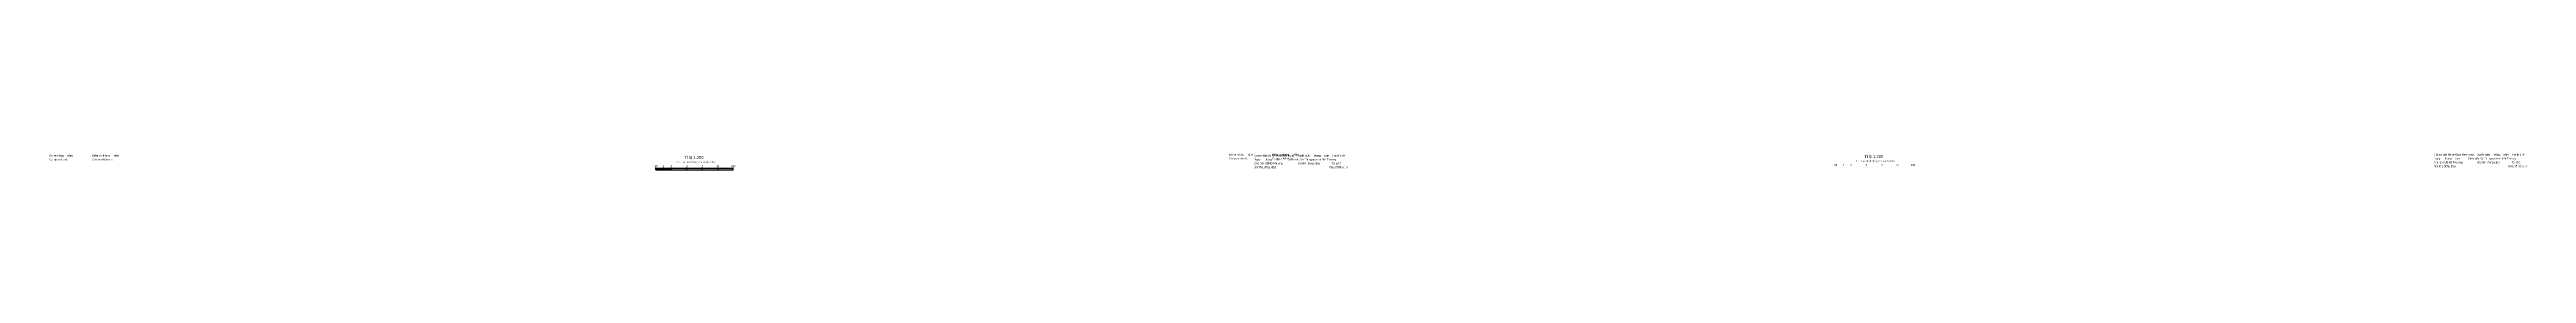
# Model space of a CAD drawing. Extents: x 547747 to 549324, y 1837450 to 1838029.
# Drawn here: x 548682 to 549322, y 1837458 to 1837462 of the extents above; entities that cross this region are included whole.
import ezdxf

# ---------------------------------------------------------------- set-up
doc = ezdxf.new("R2010")
doc.units = 0
doc.layers.add('Level 58', color=7, linetype='Continuous')
doc.layers.add('Level 63', color=7, linetype='Continuous')

msp = doc.modelspace()

# ---------------------------------------------------------------- linework, layer by layer
at = {"layer": 'Level 58'}
for p, q in [((548839, 1837457.99), (548839, 1837458.59)), ((548839, 1837457.99), (548839, 1837458.59)), ((548839, 1837457.99), (548839, 1837458.59)), ((548839, 1837457.99), (548839, 1837458.59)), ((548839, 1837457.99), (548839, 1837458.59)), ((548839, 1837458.39), (548859, 1837458.39)), ((548839, 1837457.99), (548839, 1837458.39)), ((548839, 1837458.39), (548859, 1837458.39)), ((548839, 1837457.99), (548839, 1837458.39)), ((548839, 1837458.39), (548859, 1837458.39)), ((548839, 1837457.99), (548839, 1837458.39)), ((548839, 1837458.39), (548859, 1837458.39)), ((548839, 1837457.99), (548839, 1837458.39)), ((548839, 1837458.39), (548859, 1837458.39)), ((548839, 1837457.99), (548839, 1837458.39)), ((548839, 1837457.99), (548859, 1837457.99)), ((548839, 1837457.99), (548859, 1837457.99)), ((548839, 1837457.99), (548859, 1837457.99)), ((548839, 1837457.99), (548859, 1837457.99)), ((548839, 1837457.99), (548859, 1837457.99)), ((548839.4, 1837457.99), (548839.4, 1837458.39)), ((548839.4, 1837457.99), (548839.4, 1837458.39)), ((548839.4, 1837457.99), (548839.4, 1837458.39)), ((548839.4, 1837457.99), (548839.4, 1837458.39)), ((548839.4, 1837457.99), (548839.4, 1837458.39)), ((548839.81, 1837457.99), (548839.81, 1837458.39)), ((548839.81, 1837457.99), (548839.81, 1837458.39)), ((548839.81, 1837457.99), (548839.81, 1837458.39)), ((548839.81, 1837457.99), (548839.81, 1837458.39)), ((548839.81, 1837457.99), (548839.81, 1837458.39)), ((548840.2, 1837457.99), (548840.2, 1837458.39)), ((548840.2, 1837457.99), (548840.2, 1837458.39)), ((548840.2, 1837457.99), (548840.2, 1837458.39)), ((548840.2, 1837457.99), (548840.2, 1837458.39)), ((548840.2, 1837457.99), (548840.2, 1837458.39)), ((548840.6, 1837457.99), (548840.6, 1837458.39)), ((548840.6, 1837457.99), (548840.6, 1837458.39)), ((548840.6, 1837457.99), (548840.6, 1837458.39)), ((548840.6, 1837457.99), (548840.6, 1837458.39)), ((548840.6, 1837457.99), (548840.6, 1837458.39)), ((548841, 1837457.99), (548841, 1837458.59)), ((548841, 1837457.99), (548841, 1837458.59)), ((548841, 1837457.99), (548841, 1837458.59)), ((548841, 1837457.99), (548841, 1837458.59)), ((548841, 1837457.99), (548841, 1837458.59)), ((548841, 1837457.99), (548841, 1837458.39)), ((548841, 1837457.99), (548841, 1837458.39)), ((548841, 1837457.99), (548841, 1837458.39)), ((548841, 1837457.99), (548841, 1837458.39)), ((548841, 1837457.99), (548841, 1837458.39)), ((548841.4, 1837457.99), (548841.4, 1837458.39)), ((548841.4, 1837457.99), (548841.4, 1837458.39)), ((548841.4, 1837457.99), (548841.4, 1837458.39)), ((548841.4, 1837457.99), (548841.4, 1837458.39)), ((548841.4, 1837457.99), (548841.4, 1837458.39)), ((548841.81, 1837457.99), (548841.81, 1837458.39)), ((548841.81, 1837457.99), (548841.81, 1837458.39)), ((548841.81, 1837457.99), (548841.81, 1837458.39)), ((548841.81, 1837457.99), (548841.81, 1837458.39)), ((548841.81, 1837457.99), (548841.81, 1837458.39)), ((548842.2, 1837457.99), (548842.2, 1837458.39)), ((548842.2, 1837457.99), (548842.2, 1837458.39)), ((548842.2, 1837457.99), (548842.2, 1837458.39)), ((548842.2, 1837457.99), (548842.2, 1837458.39)), ((548842.2, 1837457.99), (548842.2, 1837458.39)), ((548842.6, 1837457.99), (548842.6, 1837458.39)), ((548842.6, 1837457.99), (548842.6, 1837458.39)), ((548842.6, 1837457.99), (548842.6, 1837458.39)), ((548842.6, 1837457.99), (548842.6, 1837458.39)), ((548842.6, 1837457.99), (548842.6, 1837458.39)), ((548843, 1837457.99), (548843, 1837458.59)), ((548843, 1837457.99), (548843, 1837458.59)), ((548843, 1837457.99), (548843, 1837458.59)), ((548843, 1837457.99), (548843, 1837458.59)), ((548843, 1837457.99), (548843, 1837458.59)), ((548847, 1837457.99), (548847, 1837458.59)), ((548847, 1837457.99), (548847, 1837458.59)), ((548847, 1837457.99), (548847, 1837458.59)), ((548847, 1837457.99), (548847, 1837458.59)), ((548847, 1837457.99), (548847, 1837458.59)), ((548851, 1837457.99), (548851, 1837458.59)), ((548851, 1837457.99), (548851, 1837458.59)), ((548851, 1837457.99), (548851, 1837458.59)), ((548851, 1837457.99), (548851, 1837458.59)), ((548851, 1837457.99), (548851, 1837458.59)), ((548855, 1837457.99), (548855, 1837458.59)), ((548855, 1837457.99), (548855, 1837458.59)), ((548855, 1837457.99), (548855, 1837458.59)), ((548855, 1837457.99), (548855, 1837458.59)), ((548855, 1837457.99), (548855, 1837458.59)), ((548859, 1837457.99), (548859, 1837458.59)), ((548859, 1837457.99), (548859, 1837458.59)), ((548859, 1837457.99), (548859, 1837458.59)), ((548859, 1837457.99), (548859, 1837458.59)), ((548859, 1837457.99), (548859, 1837458.59))]:
    msp.add_line(p, q, dxfattribs=at)
for points in [[(548839, 1837457.99), (548839, 1837458.19), (548839.4, 1837458.19), (548839.4, 1837457.99)], [(548839, 1837457.99), (548839, 1837458.19), (548839.4, 1837458.19), (548839.4, 1837457.99)], [(548839, 1837457.99), (548839, 1837458.19), (548839.4, 1837458.19), (548839.4, 1837457.99)], [(548839, 1837457.99), (548839, 1837458.19), (548839.4, 1837458.19), (548839.4, 1837457.99)], [(548839, 1837457.99), (548839, 1837458.19), (548839.4, 1837458.19), (548839.4, 1837457.99)], [(548839.81, 1837457.99), (548839.81, 1837458.19), (548840.21, 1837458.19), (548840.21, 1837457.99)], [(548839.81, 1837457.99), (548839.81, 1837458.19), (548840.21, 1837458.19), (548840.21, 1837457.99)], [(548839.81, 1837457.99), (548839.81, 1837458.19), (548840.21, 1837458.19), (548840.21, 1837457.99)], [(548839.81, 1837457.99), (548839.81, 1837458.19), (548840.21, 1837458.19), (548840.21, 1837457.99)], [(548839.81, 1837457.99), (548839.81, 1837458.19), (548840.21, 1837458.19), (548840.21, 1837457.99)], [(548840.6, 1837457.99), (548840.6, 1837458.19), (548841, 1837458.19), (548841, 1837457.99)], [(548840.6, 1837457.99), (548840.6, 1837458.19), (548841, 1837458.19), (548841, 1837457.99)], [(548840.6, 1837457.99), (548840.6, 1837458.19), (548841, 1837458.19), (548841, 1837457.99)], [(548840.6, 1837457.99), (548840.6, 1837458.19), (548841, 1837458.19), (548841, 1837457.99)], [(548840.6, 1837457.99), (548840.6, 1837458.19), (548841, 1837458.19), (548841, 1837457.99)], [(548841.4, 1837457.99), (548841.4, 1837458.19), (548841.81, 1837458.19), (548841.81, 1837457.99)], [(548841.4, 1837457.99), (548841.4, 1837458.19), (548841.81, 1837458.19), (548841.81, 1837457.99)], [(548841.4, 1837457.99), (548841.4, 1837458.19), (548841.81, 1837458.19), (548841.81, 1837457.99)], [(548841.4, 1837457.99), (548841.4, 1837458.19), (548841.81, 1837458.19), (548841.81, 1837457.99)], [(548841.4, 1837457.99), (548841.4, 1837458.19), (548841.81, 1837458.19), (548841.81, 1837457.99)], [(548842.2, 1837457.99), (548842.2, 1837458.19), (548842.6, 1837458.19), (548842.6, 1837457.99)], [(548842.2, 1837457.99), (548842.2, 1837458.19), (548842.6, 1837458.19), (548842.6, 1837457.99)], [(548842.2, 1837457.99), (548842.2, 1837458.19), (548842.6, 1837458.19), (548842.6, 1837457.99)], [(548842.2, 1837457.99), (548842.2, 1837458.19), (548842.6, 1837458.19), (548842.6, 1837457.99)], [(548842.2, 1837457.99), (548842.2, 1837458.19), (548842.6, 1837458.19), (548842.6, 1837457.99)]]:
    msp.add_lwpolyline(points, close=True, dxfattribs=at)

# ---------------------------------------------------------------- texts
for s, height, p in [('Đo vẽ tháng     năm', 0.5, (548682.32, 1837461.39)), ('Đo vẽ tháng     năm', 0.5, (548682.32, 1837461.39)), ('Đo vẽ tháng     năm', 0.5, (548682.32, 1837461.39)), ('Đo vẽ tháng     năm', 0.5, (548682.32, 1837461.39)), ('Đo vẽ tháng     năm', 0.5, (548682.32, 1837461.39)), ('Cơ quan đo vẽ:', 0.5, (548682.32, 1837460.39)), ('Cơ quan đo vẽ:', 0.5, (548682.32, 1837460.39)), ('Cơ quan đo vẽ:', 0.5, (548682.32, 1837460.39)), ('Cơ quan đo vẽ:', 0.5, (548682.32, 1837460.39)), ('Cơ quan đo vẽ:', 0.5, (548682.32, 1837460.39)), ('Cơ quan kiểm tra', 0.5, (548693.32, 1837460.39)), ('Cơ quan kiểm tra', 0.5, (548693.32, 1837460.39)), ('Cơ quan kiểm tra', 0.5, (548693.32, 1837460.39)), ('Cơ quan kiểm tra', 0.5, (548693.32, 1837460.39)), ('Cơ quan kiểm tra', 0.5, (548693.32, 1837460.39)), ('Kiểm tra tháng      năm', 0.5, (548693.32, 1837461.39)), ('Kiểm tra tháng      năm', 0.5, (548693.32, 1837461.39)), ('Kiểm tra tháng      năm', 0.5, (548693.32, 1837461.39)), ('Kiểm tra tháng      năm', 0.5, (548693.32, 1837461.39)), ('Kiểm tra tháng      năm', 0.5, (548693.32, 1837461.39)), ('4m', 0.4, (548838.66, 1837458.79)), ('4m', 0.4, (548838.66, 1837458.79)), ('4m', 0.4, (548838.66, 1837458.79)), ('4m', 0.4, (548838.66, 1837458.79)), ('4m', 0.4, (548838.66, 1837458.79)), ('2', 0.4, (548840.88, 1837458.79)), ('2', 0.4, (548840.88, 1837458.79)), ('2', 0.4, (548840.88, 1837458.79)), ('2', 0.4, (548840.88, 1837458.79)), ('2', 0.4, (548840.88, 1837458.79)), ('0', 0.4, (548842.88, 1837458.79)), ('0', 0.4, (548842.88, 1837458.79)), ('0', 0.4, (548842.88, 1837458.79)), ('0', 0.4, (548842.88, 1837458.79)), ('0', 0.4, (548842.88, 1837458.79)), ('1 cm trên bản đồ bằng 2 m trên thực địa', 0.4, (548844.38, 1837459.79)), ('1 cm trên bản đồ bằng 2 m trên thực địa', 0.4, (548844.38, 1837459.79)), ('1 cm trên bản đồ bằng 2 m trên thực địa', 0.4, (548844.38, 1837459.79)), ('1 cm trên bản đồ bằng 2 m trên thực địa', 0.4, (548844.38, 1837459.79)), ('1 cm trên bản đồ bằng 2 m trên thực địa', 0.4, (548844.38, 1837459.79)), ('Tỉ lệ 1:200', 0.75, (548846.48, 1837460.79)), ('Tỉ lệ 1:200', 0.75, (548846.48, 1837460.79)), ('Tỉ lệ 1:200', 0.75, (548846.48, 1837460.79)), ('Tỉ lệ 1:200', 0.75, (548846.48, 1837460.79)), ('Tỉ lệ 1:200', 0.75, (548846.48, 1837460.79)), ('4', 0.4, (548846.88, 1837458.79)), ('4', 0.4, (548846.88, 1837458.79)), ('4', 0.4, (548846.88, 1837458.79)), ('4', 0.4, (548846.88, 1837458.79)), ('4', 0.4, (548846.88, 1837458.79)), ('8', 0.4, (548850.88, 1837458.79)), ('8', 0.4, (548850.88, 1837458.79)), ('8', 0.4, (548850.88, 1837458.79)), ('8', 0.4, (548850.88, 1837458.79)), ('8', 0.4, (548850.88, 1837458.79)), ('12', 0.4, (548854.72, 1837458.79)), ('12', 0.4, (548854.72, 1837458.79)), ('12', 0.4, (548854.72, 1837458.79)), ('12', 0.4, (548854.72, 1837458.79)), ('12', 0.4, (548854.72, 1837458.79)), ('16m', 0.4, (548858.5, 1837458.79)), ('16m', 0.4, (548858.5, 1837458.79)), ('16m', 0.4, (548858.5, 1837458.79)), ('16m', 0.4, (548858.5, 1837458.79)), ('16m', 0.4, (548858.5, 1837458.79)), ('Công nhận đo vẽ đúng hiện trạng.   Duyệt ngày     tháng    năm', 0.5, (548993.69, 1837461.39)), ('Công nhận đo vẽ đúng hiện trạng.   Duyệt ngày     tháng    năm', 0.5, (548993.69, 1837461.39)), ('Công nhận đo vẽ đúng hiện trạng.   Duyệt ngày     tháng    năm', 0.5, (548993.69, 1837461.39)), ('Công nhận đo vẽ đúng hiện trạng.   Duyệt ngày     tháng    năm', 0.5, (548993.69, 1837461.39)), ('Công nhận đo vẽ đúng hiện trạng.   Duyệt ngày     tháng    năm', 0.5, (548993.69, 1837461.39)), ('Chủ tịch UBND Phường                    (Ký tên, đóng dấu)', 0.5, (548993.69, 1837459.39)), ('Chủ tịch UBND Phường                    (Ký tên, đóng dấu)', 0.5, (548993.69, 1837459.39)), ('Chủ tịch UBND Phường                    (Ký tên, đóng dấu)', 0.5, (548993.69, 1837459.39)), ('Chủ tịch UBND Phường                    (Ký tên, đóng dấu)', 0.5, (548993.69, 1837459.39)), ('Chủ tịch UBND Phường                    (Ký tên, đóng dấu)', 0.5, (548993.69, 1837459.39)), ('(Ký tên, đóng dấu)', 0.5, (548993.69, 1837458.39)), ('(Ký tên, đóng dấu)', 0.5, (548993.69, 1837458.39)), ('(Ký tên, đóng dấu)', 0.5, (548993.69, 1837458.39)), ('(Ký tên, đóng dấu)', 0.5, (548993.69, 1837458.39)), ('(Ký tên, đóng dấu)', 0.5, (548993.69, 1837458.39)), ('Ngày      tháng     năm          Giám đốc Sở Tài nguyên và Môi Trường', 0.5, (548993.69, 1837460.39)), ('Ngày      tháng     năm          Giám đốc Sở Tài nguyên và Môi Trường', 0.5, (548993.69, 1837460.39)), ('Ngày      tháng     năm          Giám đốc Sở Tài nguyên và Môi Trường', 0.5, (548993.69, 1837460.39)), ('Ngày      tháng     năm          Giám đốc Sở Tài nguyên và Môi Trường', 0.5, (548993.69, 1837460.39)), ('Ngày      tháng     năm          Giám đốc Sở Tài nguyên và Môi Trường', 0.5, (548993.69, 1837460.39)), ('Tổng số thửa : 0', 0.5, (549012.69, 1837458.39)), ('Tổng số thửa : 0', 0.5, (549012.69, 1837458.39)), ('Tổng số thửa : 0', 0.5, (549012.69, 1837458.39)), ('Tổng số thửa : 0', 0.5, (549012.69, 1837458.39)), ('Tổng số thửa : 0', 0.5, (549012.69, 1837458.39)), ('Thành 1 tờ', 0.5, (549013.69, 1837461.39)), ('Thành 1 tờ', 0.5, (549013.69, 1837461.39)), ('Thành 1 tờ', 0.5, (549013.69, 1837461.39)), ('Thành 1 tờ', 0.5, (549013.69, 1837461.39)), ('Thành 1 tờ', 0.5, (549013.69, 1837461.39)), ('Tờ số 0', 0.5, (549013.69, 1837459.39)), ('Tờ số 0', 0.5, (549013.69, 1837459.39)), ('Tờ số 0', 0.5, (549013.69, 1837459.39)), ('Tờ số 0', 0.5, (549013.69, 1837459.39)), ('Tờ số 0', 0.5, (549013.69, 1837459.39))]:
    msp.add_text(s, height=height, dxfattribs=at).set_placement(p)
at = {"layer": 'Level 63'}
for s, height, p in [('Đo vẽ tháng     năm', 0.5, (548987.21, 1837461.65)), ('Kiểm tra tháng      năm', 0.5, (548998.21, 1837461.65)), ('Công nhận đo vẽ đúng hiện trạng.   Duyệt ngày     tháng    năm', 0.5, (549298.58, 1837461.65)), ('Thành 1 tờ', 0.5, (549318.58, 1837461.65)), ('Cơ quan đo vẽ:', 0.5, (548987.21, 1837460.65)), ('Cơ quan kiểm tra', 0.5, (548998.21, 1837460.65)), ('4m', 0.4, (549143.54, 1837459.05)), ('2', 0.4, (549145.76, 1837459.05)), ('0', 0.4, (549147.76, 1837459.05)), ('1 cm trên bản đồ bằng 2 m trên thực địa', 0.4, (549149.26, 1837460.05)), ('Tỉ lệ 1:200', 0.75, (549151.37, 1837461.05)), ('4', 0.4, (549151.76, 1837459.05)), ('8', 0.4, (549155.76, 1837459.05)), ('12', 0.4, (549159.61, 1837459.05)), ('16m', 0.4, (549163.39, 1837459.05)), ('Chủ tịch UBND Phường                    (Ký tên, đóng dấu)', 0.5, (549298.58, 1837459.65)), ('(Ký tên, đóng dấu)', 0.5, (549298.58, 1837458.65)), ('Ngày      tháng     năm          Giám đốc Sở Tài nguyên và Môi Trường', 0.5, (549298.58, 1837460.65)), ('Tổng số thửa : 0', 0.5, (549317.58, 1837458.65)), ('Tờ số 0', 0.5, (549318.58, 1837459.65))]:
    msp.add_text(s, height=height, dxfattribs=at).set_placement(p)

doc.saveas('drawing.dxf')
